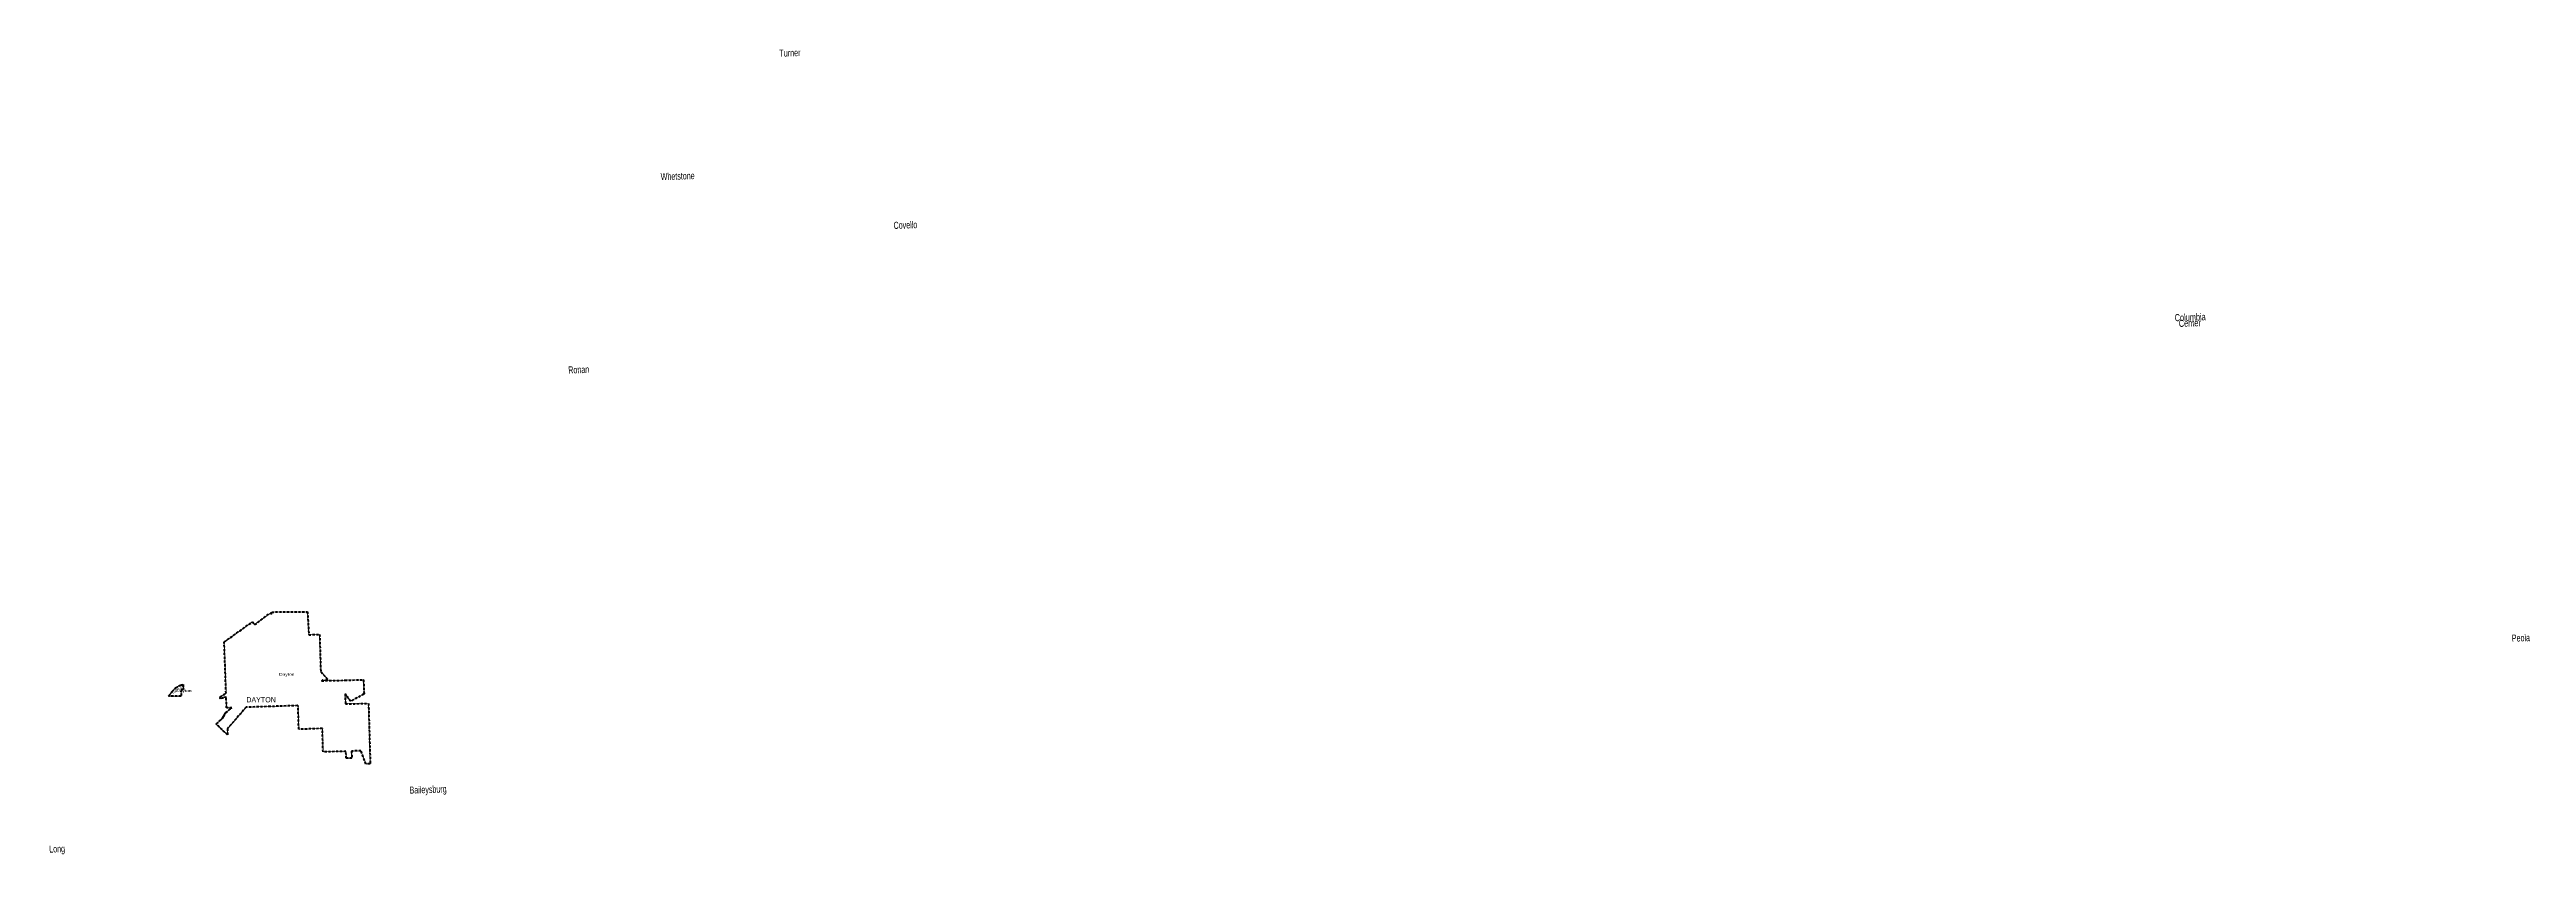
# Model space of a CAD drawing. Header units: feet. Extents: x -903180 to 1023491, y -707744 to 564635.
# Drawn here: x 752495 to 892559, y -430274 to -384780 of the extents above; entities that cross this region are included whole.
import ezdxf

# ---------------------------------------------------------------- set-up
doc = ezdxf.new("R2010")
doc.units = ezdxf.units.FT
doc.header["$LTSCALE"] = 80
doc.linetypes.add('SHORT_DASHED', pattern=[2.7, 1.5, -1.2])
doc.layers.add('13', color=7, linetype='SHORT_DASHED', lineweight=40)
doc.layers.add('58', color=7, linetype='Continuous', lineweight=13)
for name, color, linetype in [('14', 7, 'Continuous'), ('16', 7, 'Continuous'), ('36', 7, 'Continuous')]:
    doc.layers.add(name, color=color, linetype=linetype)

msp = doc.modelspace()

# ---------------------------------------------------------------- texts
at = {"layer": '14', "width": 0.9}
msp.add_text('DAYTON', height=133.4, rotation=30, dxfattribs=at).set_placement((759481.64, -421190.83))
at = {"layer": '14', "width": 0.8}
msp.add_text('DAYTON', height=300, dxfattribs=at).set_placement((763622.86, -421678.86))
at = {"layer": '16'}
for s, width, p in [('Turner', 0.7, (793768.85, -385186.82)), ('Whetstone', 0.6, (787061.26, -392164.33)), ('Covello', 0.6, (800228.48, -394917.66)), ('Columbia', 0.65, (872672.82, -400138.33)), ('Center', 0.65, (872905.29, -400457.12)), ('Ronan', 0.6, (781834.82, -403094.15)), ('Peola', 0.6, (891738.45, -418251.51)), ('Baileysburg', 0.6, (772859.24, -426838.27)), ('Long', 0.6, (752481.58, -430173.34))]:
    msp.add_text(s, height=400, rotation=1.892, dxfattribs=dict(at, width=width)).set_placement(p)
at = {"layer": '36', "width": 1.3}
for p in [(765475.97, -420176.67), (759656.02, -421096.92)]:
    msp.add_text('Dayton', height=157.5, dxfattribs=at).set_placement(p)

# ---------------------------------------------------------------- linework, layer by layer
at = {"layer": '13'}
for points in [[(770384.52, -425160.65), (770103, -424413.05), (769563.23, -424436.03), (769593.54, -424832.89), (769270.06, -424839.67), (769251.97, -424446.27), (767958.34, -424479.44), (767923, -423158.05), (766588.31, -423200.66), (766545.87, -421884.81), (766536.89, -421864.81), (766516.89, -421864.05), (764974.42, -421910.94), (763606.57, -421955.57), (762549.91, -423174.36), (762564, -423513.42), (761912.73, -422906.12), (761933.82, -422888.38), (762155.17, -422686.86), (762175.17, -422669.73), (762194.61, -422649.73), (762198.98, -422645.54), (762273.71, -422563.48), (762339.45, -422474.06), (762395.48, -422378.26), (762431.53, -422298.49), (762441.19, -422278.49), (762461.19, -422260.68), (762781.41, -422003.1), (762806.61, -421981.69), (762506, -421995.05), (762483.96, -421391.42), (762483.05, -421370.27), (762463, -421376.48), (762328, -421417.42), (762165, -421473.42), (762137.61, -421416.91), (762127.98, -421395.71), (762146.33, -421383.27), (762476.33, -421158.18), (762371, -418271.42), (763971, -417122.42), (764092, -417284.42), (764982, -416629.42), (765049, -416687.42), (765058, -416572.42), (767084, -416553.42), (767154, -417858.42), (767769, -417836.42), (767830.02, -419968.05), (767847.46, -419950.82), (768192.63, -420347.88), (768173.69, -420445.08), (767926.36, -420418.37), (767882.59, -420456.42), (769155.89, -420430.94), (769175.89, -420430.38), (769195.89, -420428.62), (770227.13, -420398.72), (770247.13, -420399.51), (770252.44, -420419.51), (770277.12, -421190.42), (770276, -421210.42), (770256, -421219.91), (769513, -421618.05), (769217.24, -421203.42), (769205.56, -421187.84), (769205.69, -421203.42), (769227.5, -421770.25), (770531.16, -421736.63), (770630, -425139.12), (770630.02, -425159.12), (770610.02, -425159.24)], [(759221.12, -421334.28), (759235.87, -421314.28), (759416.85, -421085.71), (759623.6, -420866.37), (759840.77, -420727.15), (759956.03, -420679.46), (760051.29, -420670.89), (760064.51, -420954.25), (759934.73, -420956.41), (759932.56, -421326.28), (759241.12, -421329.01)]]:
    msp.add_lwpolyline(points, close=True, dxfattribs=at)
at = {"layer": '58'}
for points in [[(770384.52, -425160.65), (770103, -424413.05), (769563.23, -424436.03), (769593.54, -424832.89), (769270.06, -424839.67), (769251.97, -424446.27), (767958.34, -424479.44), (767923, -423158.05), (766588.31, -423200.66), (766545.87, -421884.81), (766536.89, -421864.81), (766516.89, -421864.05), (764974.42, -421910.94), (763606.57, -421955.57), (762549.91, -423174.36), (762564, -423513.42), (761912.73, -422906.12), (761933.82, -422888.38), (762155.17, -422686.86), (762175.17, -422669.73), (762194.61, -422649.73), (762198.98, -422645.54), (762273.71, -422563.48), (762339.45, -422474.06), (762395.48, -422378.26), (762431.53, -422298.49), (762441.19, -422278.49), (762461.19, -422260.68), (762781.41, -422003.1), (762806.61, -421981.69), (762506, -421995.05), (762483.96, -421391.42), (762483.05, -421370.27), (762463, -421376.48), (762328, -421417.42), (762165, -421473.42), (762137.61, -421416.91), (762127.98, -421395.71), (762146.33, -421383.27), (762476.33, -421158.18), (762371, -418271.42), (763971, -417122.42), (764092, -417284.42), (764982, -416629.42), (765049, -416687.42), (765058, -416572.42), (767084, -416553.42), (767154, -417858.42), (767769, -417836.42), (767831.75, -419964.85), (767847.46, -419950.82), (768192.63, -420347.88), (768173.69, -420445.08), (767926.36, -420418.37), (767882.59, -420456.42), (769155.89, -420430.94), (769175.89, -420430.38), (769195.89, -420428.62), (770227.13, -420398.72), (770247.13, -420399.51), (770252.44, -420419.51), (770277.12, -421190.42), (770276, -421210.42), (770256, -421219.91), (769513, -421618.05), (769217.24, -421203.42), (769205.56, -421187.84), (769205.69, -421203.42), (769227.5, -421770.25), (770531.16, -421736.63), (770630, -425139.12), (770630.02, -425159.12), (770610.02, -425159.24)], [(759221.12, -421334.28), (759235.87, -421314.28), (759416.85, -421085.71), (759623.6, -420866.37), (759840.77, -420727.15), (759956.03, -420679.46), (760051.29, -420670.89), (760064.51, -420954.25), (759934.73, -420956.41), (759932.56, -421326.28), (759241.12, -421329.01)]]:
    msp.add_lwpolyline(points, close=True, dxfattribs=at)

msp.set_redraw_order([(e.dxf.handle, doc.entitydb.next_handle()) for e in msp.query("TEXT MTEXT ATTDEF DIMENSION ARC_DIMENSION")])  # texts and dimensions are drawn at this point

doc.saveas('drawing.dxf')
